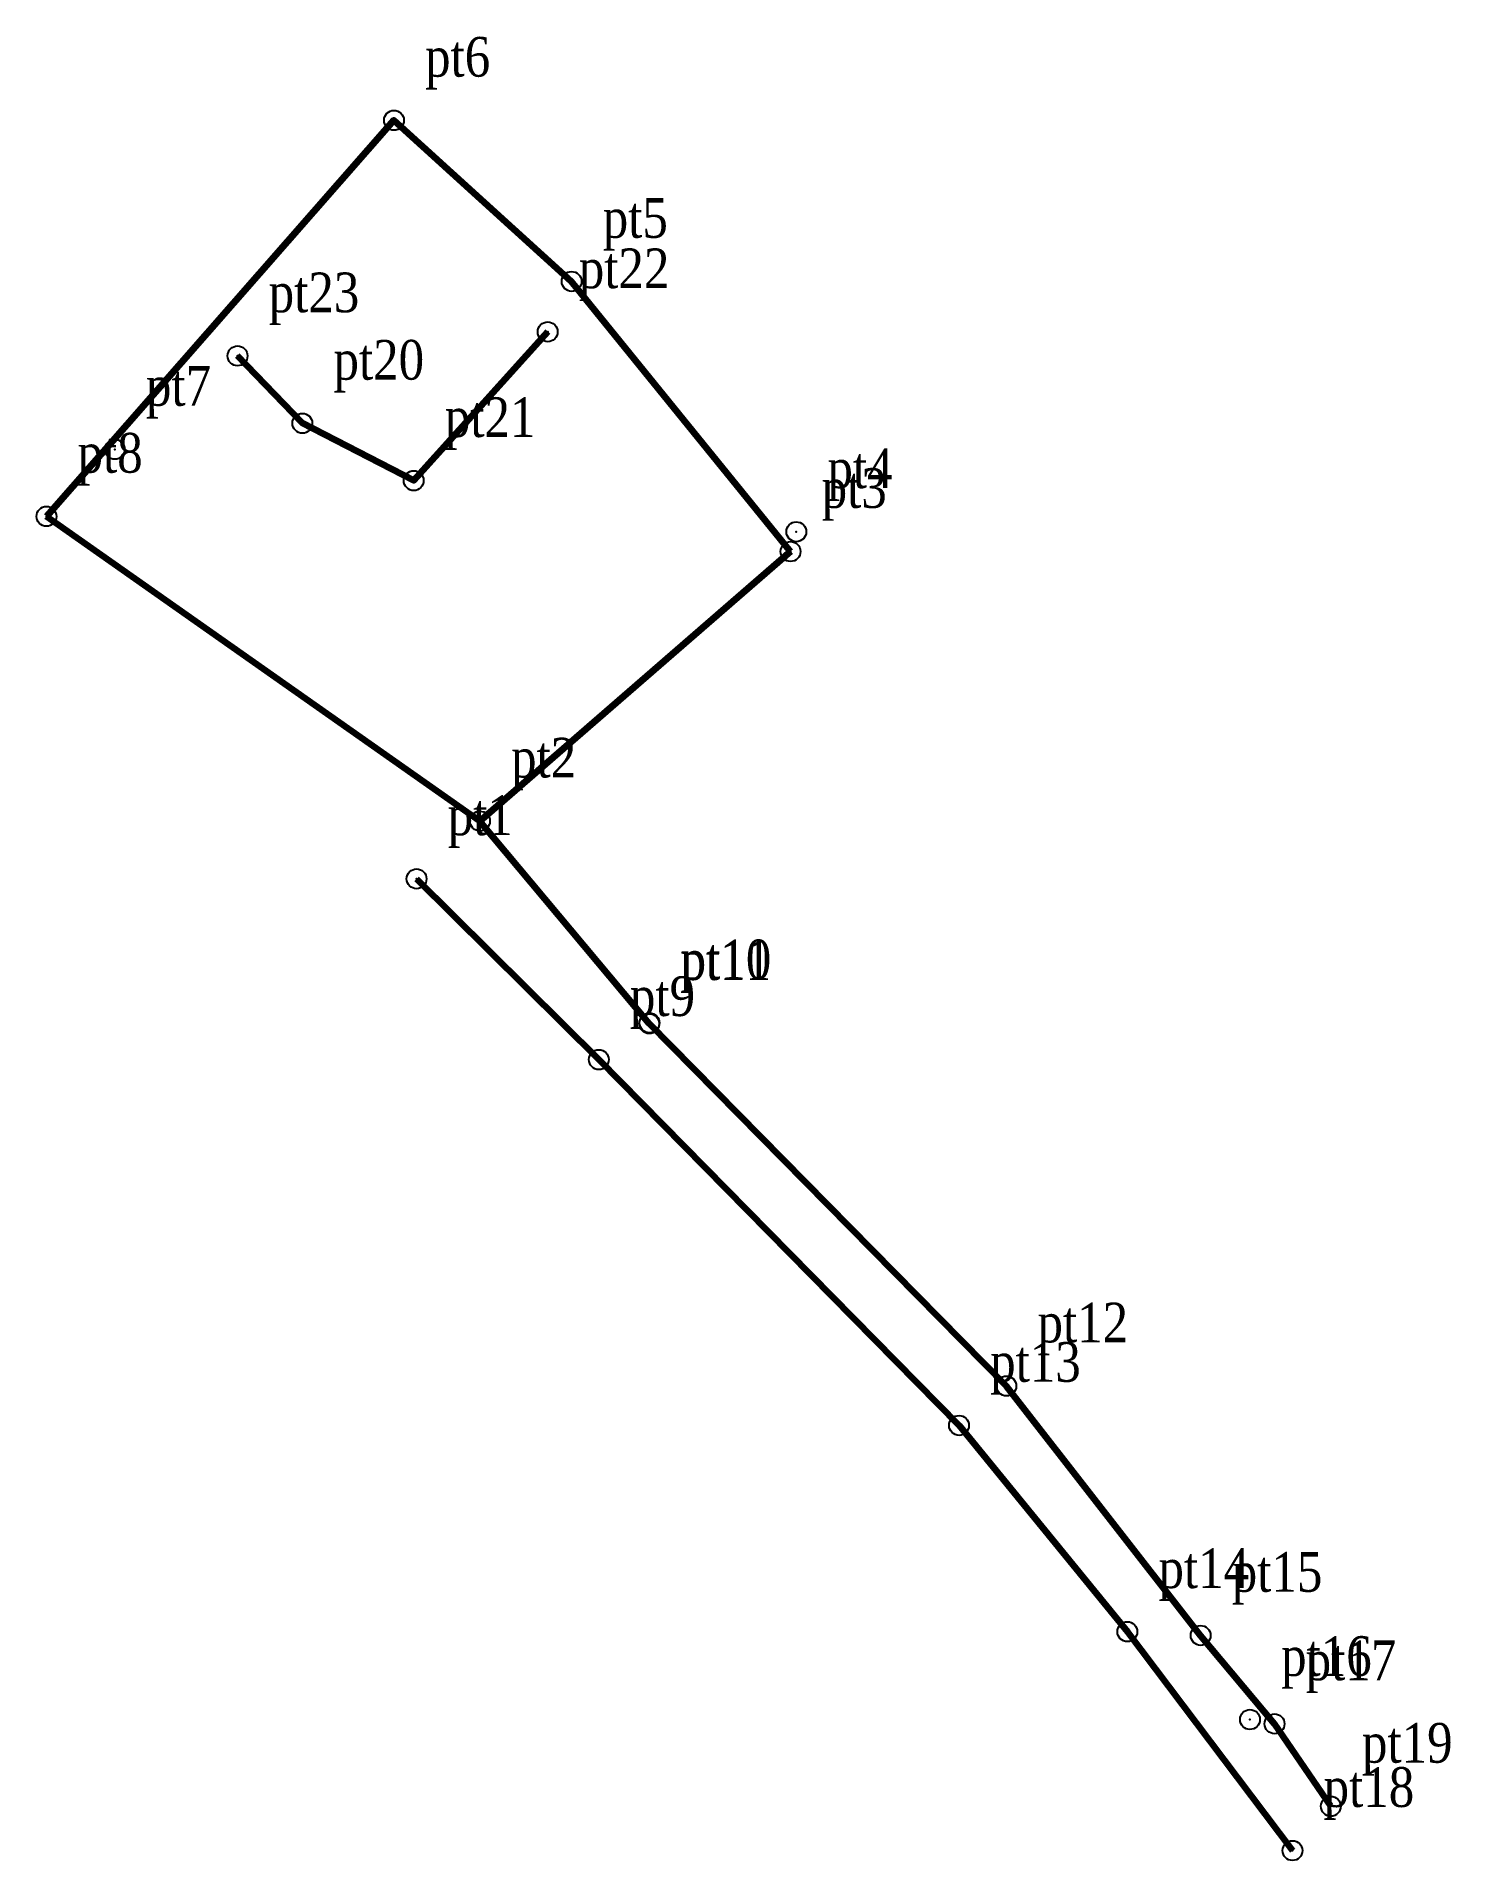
# Model space of a CAD drawing. Header units: inches. Extents: x 382653 to 383645, y 682869 to 684190.
# Drawn here: x 383224.7 to 383295.9, y 683673.2 to 683765.2 of the extents above; entities that cross this region are included whole.
import ezdxf

# ---------------------------------------------------------------- set-up
doc = ezdxf.new("R2010")
doc.units = ezdxf.units.IN
doc.header["$MEASUREMENT"] = 0
doc.header["$PDMODE"] = 32
doc.header["$PDSIZE"] = 1
doc.layers.add('0_pct_denumiri', color=7, linetype='Continuous')
doc.layers.add('0_pct_simboluri', color=7, linetype='Continuous')
doc.styles.get("Standard").update_dxf_attribs({"font": 'arial.ttf'})
doc.styles.add('TIMES_NEW_ROMAN', font='times.ttf')
picture_1 = doc.add_image_def('image1.ecw', size_in_pixel=(23609, 17798))

msp = doc.modelspace()

# ---------------------------------------------------------------- texts
at = {"layer": '0_pct_denumiri', "style": 'TIMES_NEW_ROMAN', "width": 0.85}
for s, p in [('pt6', (383244.288, 683763.131, 160.08)), ('pt5', (383253.238, 683755.012, 160.06)), ('pt22', (383252.031, 683752.473, 159.55)), ('pt23', (383236.409, 683751.261, 159.46)), ('pt20', (383239.674, 683747.863, 159.61)), ('pt7', (383230.226, 683746.549, 160.12)), ('pt21', (383245.282, 683744.975, 159.79)), ('pt8', (383226.78, 683743.175, 160.17)), ('pt4', (383264.557, 683742.399, 160.1)), ('pt3', (383264.267, 683741.402, 160.18)), ('pt2', (383248.621, 683727.82, 160.11)), ('pt1', (383245.427, 683724.912, 159.98)), ('pt11', (383257.146, 683717.616, 160.03)), ('pt10', (383257.165, 683717.652, 159.97)), ('pt9', (383254.608, 683715.802, 159.93)), ('pt12', (383275.138, 683699.357, 160.25)), ('pt13', (383272.754, 683697.371, 160.2)), ('pt14', (383281.232, 683686.978, 159.76)), ('pt15', (383284.924, 683686.791, 159.73)), ('pt16', (383287.411, 683682.552, 159.69)), ('pt17', (383288.648, 683682.335, 159.53)), ('pt19', (383291.484, 683678.181, 159.52)), ('pt18', (383289.552, 683675.949, 159.48))]:
    msp.add_text(s, height=2, dxfattribs=at).set_placement(p)

# ---------------------------------------------------------------- blocks, each defined once
blk = doc.blocks.new('Punct')
blk.add_point((0, 0))
at = {"flags": 1}
for tag, p in [('DENPCT', (1.4, 0)), ('COTA', (1.4, -2.5)), ('COD', (1.4, -5))]:
    blk.add_attdef(tag, p, '', height=1.5, dxfattribs=at)

# ---------------------------------------------------------------- linework, layer by layer
at = {"color": 164, "lineweight": 120}
for points, elevation in [([(383262.699, 683739.202), (383251.67, 683752.812), (383242.72, 683760.931), (383225.212, 683740.975)], 160.18), ([(383250.463, 683750.273), (383243.714, 683742.775), (383238.106, 683745.663), (383234.841, 683749.061)], 159.55), ([(383262.699, 683739.202), (383247.053, 683725.62), (383225.212, 683740.975)], 160.18), ([(383289.916, 683675.981), (383287.08, 683680.135), (383283.356, 683684.591), (383273.57, 683697.157), (383255.578, 683715.416), (383247.053, 683725.62)], 159.52), ([(383243.859, 683722.712), (383253.04, 683713.602), (383271.186, 683695.171), (383279.664, 683684.778), (383287.984, 683673.749)], 159.98)]:
    msp.add_lwpolyline(points, dxfattribs=dict(at, elevation=elevation))

# ---------------------------------------------------------------- block references
at = {"layer": '0_pct_simboluri'}
for p in [(383242.72, 683760.931, 160.08), (383251.67, 683752.812, 160.06), (383250.463, 683750.273, 159.55), (383234.841, 683749.061, 159.46), (383238.106, 683745.663, 159.61), (383228.658, 683744.349, 160.12), (383243.714, 683742.775, 159.79), (383225.212, 683740.975, 160.17), (383262.989, 683740.199, 160.1), (383262.699, 683739.202, 160.18), (383247.053, 683725.62, 160.11), (383243.859, 683722.712, 159.98), (383255.578, 683715.416, 160.03), (383255.597, 683715.452, 159.97), (383253.04, 683713.602, 159.93), (383273.57, 683697.157, 160.25), (383271.186, 683695.171, 160.2), (383279.664, 683684.778, 159.76), (383283.356, 683684.591, 159.73), (383285.843, 683680.352, 159.69), (383287.08, 683680.135, 159.53), (383289.916, 683675.981, 159.52), (383287.984, 683673.749, 159.48)]:
    msp.add_blockref('Punct', p, dxfattribs=at)

msp.set_redraw_order([(e.dxf.handle, doc.entitydb.next_handle()) for e in msp.query("TEXT MTEXT ATTDEF DIMENSION ARC_DIMENSION")])  # texts and dimensions are drawn at this point

# ---------------------------------------------------------------- pictures from other files: only their frames are drawn
image = msp.add_image(picture_1, insert=(379388.552, 676777.161), size_in_units=(11804.5, 8899))
image.set_boundary_path([(6529.2734, 2971.5613), (8512.4276, 5613.8107)])

doc.saveas('drawing.dxf')
